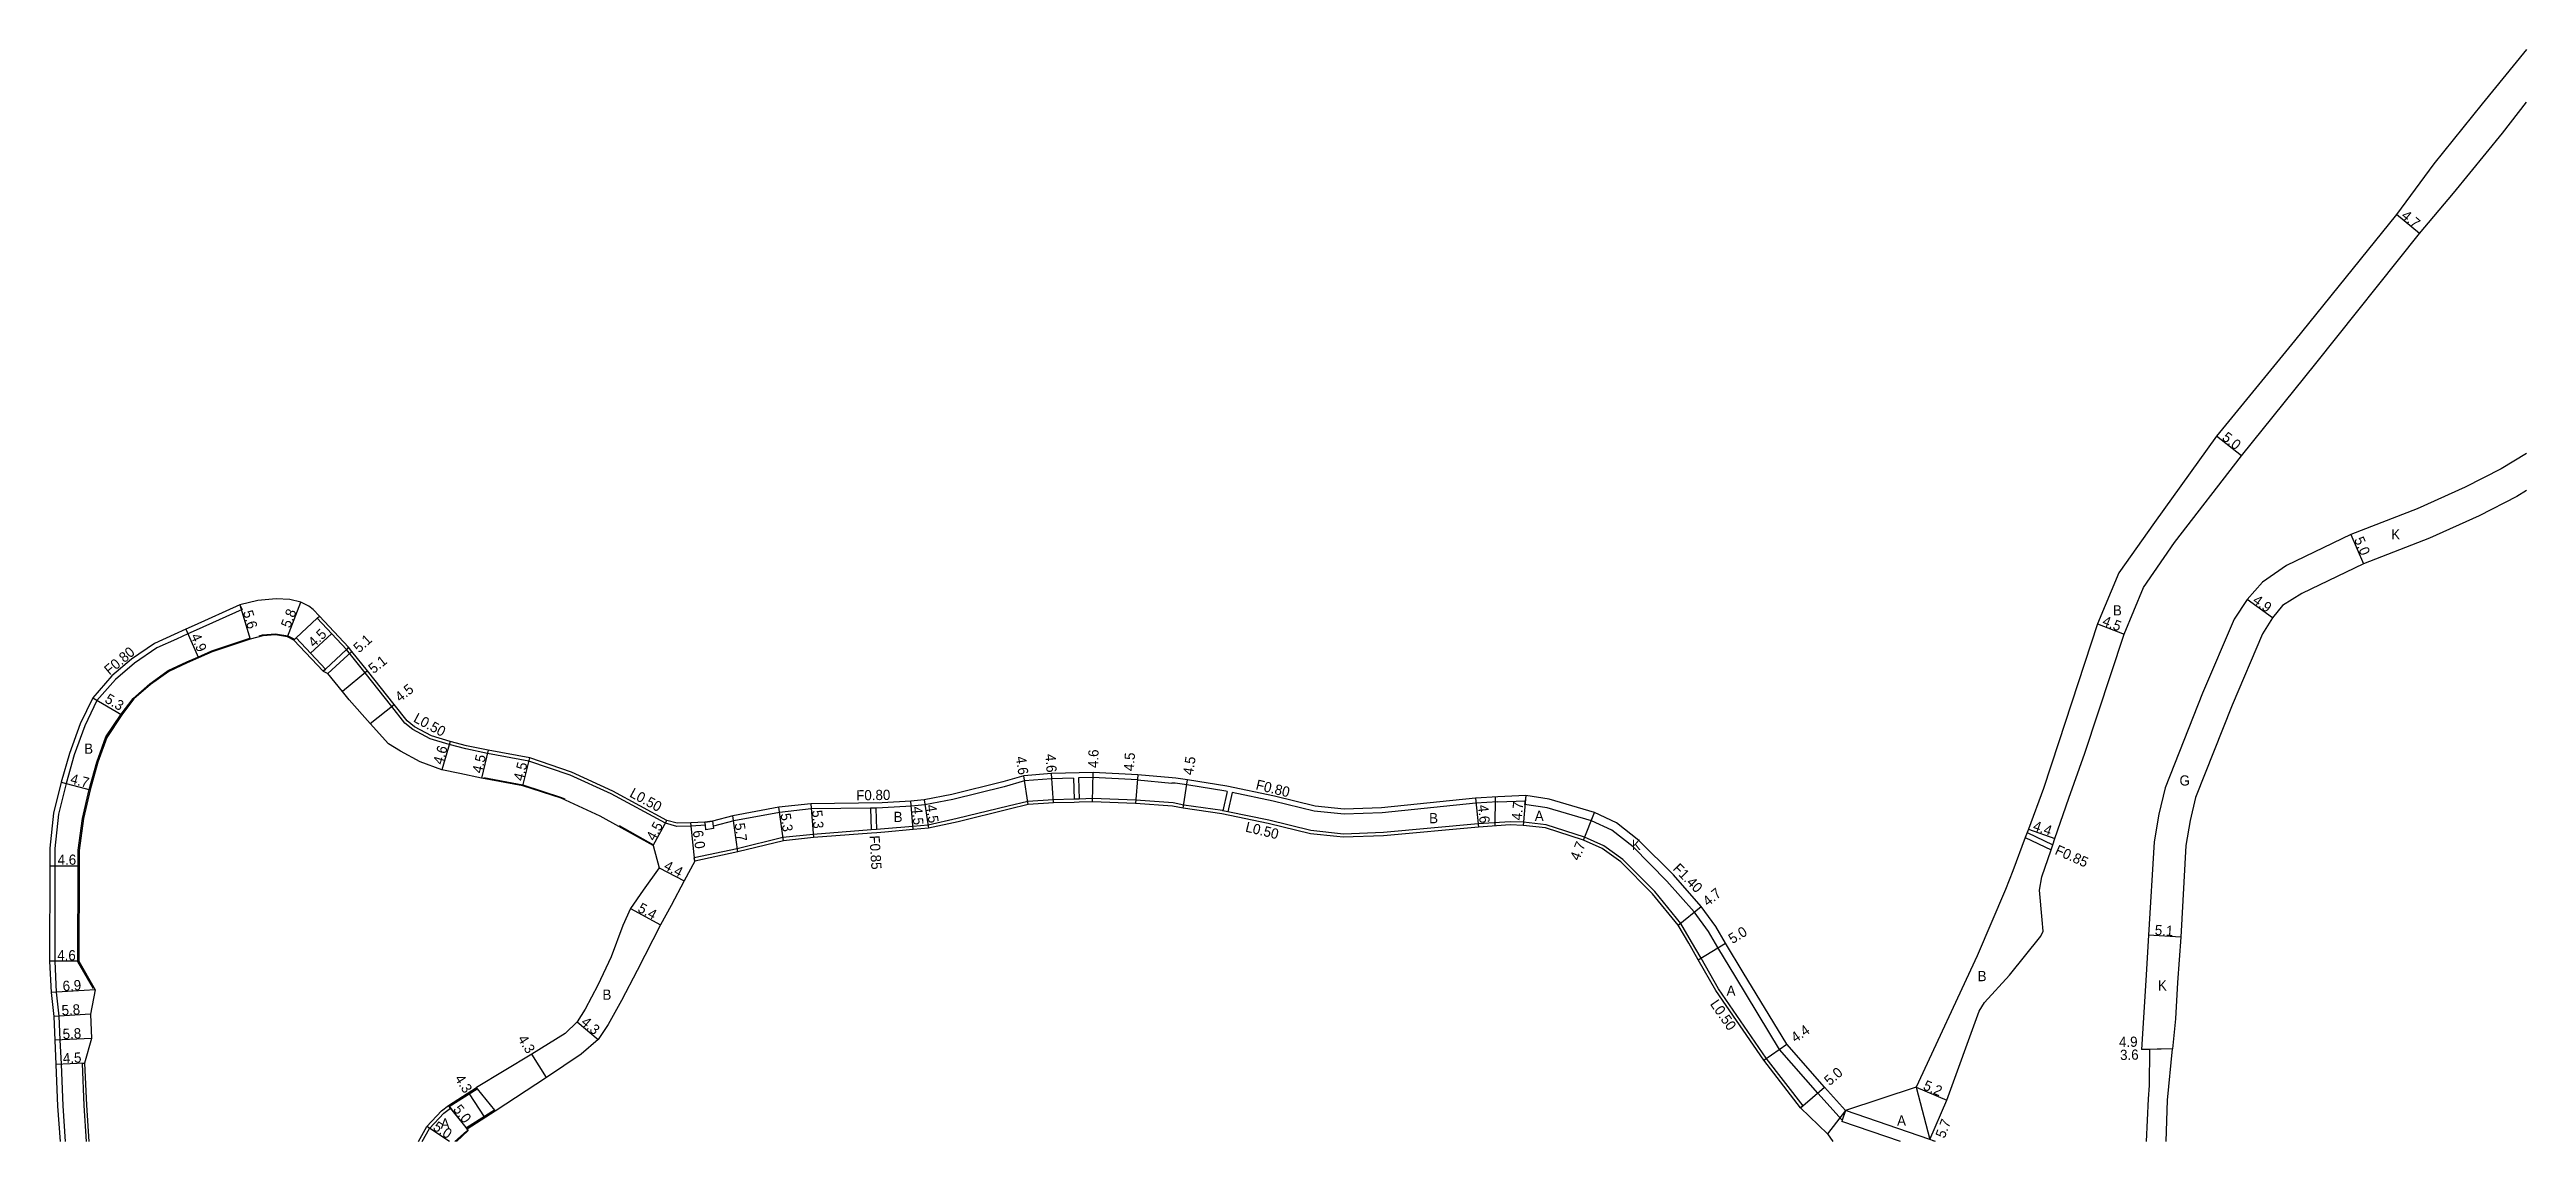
# Model space of a CAD drawing. Header units: metres. Extents: x -20000 to -17600, y -108000 to -105000.
# Drawn here: x -18788.6 to -18400, y -106200 to -106028.8 of the extents above; entities that cross this region are included whole.
import ezdxf

# ---------------------------------------------------------------- set-up
doc = ezdxf.new("R2010")
doc.units = ezdxf.units.M
doc.header["$LTSCALE"] = 2.5
for name, color, linetype in [('側溝・桝', 7, 'Continuous'), ('幅員', 7, 'Continuous'), ('歩道・分離帯・安全施設', 7, 'Continuous'), ('舗装', 7, 'Continuous'), ('道路', 7, 'Continuous')]:
    doc.layers.add(name, color=color, linetype=linetype)
doc.styles.get("Standard").update_dxf_attribs({"font": ''})
doc.styles.get('Standard').set_extended_font_data('@MS PGothic')

msp = doc.modelspace()

# ---------------------------------------------------------------- texts
at = {"layer": '側溝・桝'}
for s, rotation, p in [('F0.80', 39.7198, (-18779.18, -106126.94)), ('L0.50', 331.8794, (-18731.62, -106134.11)), ('L0.50', 331.5287, (-18697.71, -106145.87)), ('F0.80', 0.8737, (-18662.02, -106146.52)), ('F0.80', 346.2714, (-18599.45, -106144.77)), ('F0.85', 273.431, (-18659.96, -106152.06)), ('L0.50', 346.2694, (-18601.08, -106151.38)), ('F0.85', 336.0313, (-18474.1, -106154.89)), ('F1.40', 314.7885, (-18534.01, -106157.34)), ('L0.50', 304.6404, (-18528.15, -106178.45))]:
    msp.add_text(s, height=1.6, rotation=rotation, dxfattribs=at).set_placement(p)
at = {"layer": '幅員'}
for s, rotation, p in [('4.7', 319.9572, (-18419.75, -106055.02)), ('5.0', 321.7517, (-18447.89, -106089.85)), ('5.0', 293.3834, (-18427.08, -106105.59)), ('4.9', 324.2894, (-18443.08, -106115.44)), ('5.6', 286.4896, (-18758.28, -106116.97)), ('5.8', 68.7563, (-18750.86, -106119.59)), ('4.5', 339.0003, (-18466.66, -106118.99)), ('4.9', 293.8896, (-18766.48, -106120.74)), ('4.5', 43.1297, (-18747.11, -106122.61)), ('5.1', 42.3511, (-18740.01, -106123.47)), ('5.1', 38.2558, (-18737.77, -106126.72)), ('5.3', 329.5954, (-18780.05, -106131.05)), ('4.5', 38.2558, (-18733.59, -106131.17)), ('4.6', 73.8438, (-18726.92, -106141)), ('4.5', 76.7975, (-18720.75, -106142.37)), ('4.5', 76.0078, (-18714.29, -106143.57)), ('4.6', 278.7007, (-18637.01, -106139.72)), ('4.6', 273.8919, (-18632.36, -106139.28)), ('4.6', 88.8661, (-18624.06, -106141.45)), ('4.5', 85.7384, (-18618.49, -106141.97)), ('4.5', 81.2517, (-18609.21, -106142.63)), ('4.7', 345.1701, (-18785.44, -106143.82)), ('5.3', 277.7419, (-18673.92, -106148.63)), ('5.3', 274.8, (-18668.97, -106148.1)), ('4.5', 273.992, (-18653.27, -106147.52)), ('4.5', 278.7401, (-18651.09, -106147.29)), ('4.6', 275.9461, (-18564.5, -106147.28)), ('4.7', 85.0015, (-18557.63, -106149.7)), ('4.5', 61.3635, (-18693.67, -106152.99)), ('6.0', 278.0029, (-18687.68, -106151.31)), ('5.7', 278.0029, (-18681.12, -106150.16)), ('4.7', 68.1865, (-18548.63, -106156.08)), ('4.4', 341.2164, (-18477.54, -106151.15)), ('4.6', 0.2108, (-18787.31, -106156.62)), ('4.4', 332.4388, (-18692.34, -106157.26)), ('4.7', 39.0616, (-18528.42, -106163.2)), ('5.4', 331.3815, (-18696.44, -106163.89)), ('5.0', 31.6381, (-18524.57, -106169.07)), ('5.1', 356.1183, (-18458.35, -106167.61)), ('4.6', 359.9341, (-18787.38, -106171.6)), ('6.9', 3.569, (-18786.48, -106176.43)), ('5.8', 3.7765, (-18786.64, -106180.24)), ('4.3', 319.4553, (-18705.33, -106181.5)), ('5.8', 2.6719, (-18786.49, -106183.95)), ('4.3', 302.0128, (-18715.2, -106183.92)), ('4.4', 34.652, (-18514.68, -106184.56)), ('4.9', 1.1055, (-18463.91, -106185.2)), ('4.5', 2.353, (-18786.46, -106187.74)), ('5.0', 40.6746, (-18509.32, -106191.34)), ('3.6', 1.1055, (-18463.74, -106187.23)), ('4.3', 302.4929, (-18725.08, -106190.14)), ('5.2', 336.9434, (-18494.77, -106191.8)), ('5.0', 308.3511, (-18725.35, -106195)), ('5.0', 326.6008, (-18728.57, -106198.07)), ('5.7', 68.947, (-18491.28, -106199.61))]:
    msp.add_text(s, height=1.6, rotation=rotation, dxfattribs=at).set_placement(p)
at = {"layer": '舗装'}
for s, p in [('K', (-18421.22, -106105.59)), ('B', (-18464.88, -106117.5)), ('B', (-18783.15, -106139.2)), ('G', (-18454.43, -106144.19)), ('B', (-18656.16, -106149.9)), ('B', (-18572.15, -106150.1)), ('A', (-18555.58, -106149.73)), ('K', (-18540.36, -106154.28)), ('B', (-18701.84, -106177.78)), ('A', (-18525.49, -106177.15)), ('B', (-18486.1, -106174.87)), ('K', (-18457.83, -106176.33)), ('A', (-18727.22, -106197.99)), ('A', (-18498.74, -106197.52))]:
    msp.add_text(s, height=1.6, dxfattribs=at).set_placement(p)

# ---------------------------------------------------------------- linework, layer by layer
at = {"layer": '側溝・桝'}
for points in [[(-18758.39, -106116.57), (-18765.58, -106119.81)], [(-18758.72, -106115.85), (-18758.39, -106116.57)], [(-18765.58, -106119.81), (-18766.88, -106120.41), (-18768.69, -106121.25), (-18771.74, -106122.6), (-18775.24, -106125.02), (-18778.25, -106127.53), (-18781.14, -106130.86), (-18783.03, -106134.8), (-18784.7, -106139.39), (-18785.99, -106143.87), (-18787.17, -106148.68), (-18787.76, -106154.04), (-18787.76, -106156.8), (-18787.78, -106171.71), (-18787.52, -106176.58), (-18787.14, -106180.37), (-18786.98, -106184.07), (-18786.78, -106187.89), (-18786.51, -106194.43), (-18786.14, -106200)], [(-18685.7, -106150.42), (-18687.93, -106150.56), (-18690.19, -106150.6), (-18691.97, -106150.1), (-18700.45, -106145.51), (-18706.91, -106142.54), (-18713.39, -106140.34), (-18719.87, -106139.14), (-18723.29, -106138.43), (-18725.87, -106137.76), (-18728.86, -106136.87), (-18731.61, -106135.41), (-18732.85, -106134.41), (-18734.91, -106131.78), (-18739.08, -106126.52), (-18742.02, -106122.85)], [(-18627.94, -106143.02), (-18631.38, -106143.12), (-18635.61, -106143.43), (-18638.84, -106144.39), (-18646.87, -106146.36), (-18651.25, -106147.23), (-18653.38, -106147.41), (-18657.93, -106147.69), (-18658.95, -106147.71), (-18659.8, -106147.72), (-18669.11, -106147.86), (-18674.05, -106148.39), (-18681.22, -106149.72), (-18684.43, -106150.54), (-18684.47, -106150.55)], [(-18627.94, -106143.02), (-18627.85, -106146.32)], [(-18617.91, -106143.29), (-18624.89, -106142.94), (-18627.14, -106143)], [(-18627.14, -106143), (-18627.05, -106146.3)], [(-18617.91, -106143.29), (-18612.52, -106143.79)], [(-18603.84, -106145.1), (-18604.03, -106145.06), (-18610.18, -106144.09), (-18611.99, -106143.83), (-18612.52, -106143.79)], [(-18603.84, -106145.1), (-18604.51, -106148.13)], [(-18603.06, -106145.26), (-18603.73, -106148.29)], [(-18561.35, -106146.74), (-18564.82, -106146.94), (-18579.54, -106148.47), (-18585.5, -106148.68), (-18590.17, -106148.19), (-18596.61, -106146.62), (-18603.06, -106145.26)], [(-18556.98, -106145.77), (-18557.1, -106146.57), (-18557.18, -106147.15)], [(-18513.49, -106194.44), (-18519.26, -106186.94), (-18526.76, -106176.09), (-18529.49, -106171.26), (-18530.97, -106168.68), (-18532.69, -106165.8), (-18536.73, -106160.82), (-18541.76, -106155.76), (-18544.77, -106153.62), (-18547.77, -106152.29), (-18553.81, -106150.35), (-18557.35, -106149.95), (-18559.46, -106149.86), (-18564.44, -106150.21), (-18579.33, -106151.57), (-18585.61, -106151.79), (-18590.7, -106151.25), (-18597.3, -106149.64), (-18603.73, -106148.29), (-18604.51, -106148.13), (-18604.59, -106148.11), (-18610.66, -106147.25), (-18612.33, -106146.92), (-18618.18, -106146.48), (-18624.96, -106146.24), (-18627.05, -106146.3), (-18627.85, -106146.32), (-18631.12, -106146.41), (-18635.13, -106146.69), (-18638.18, -106147.42), (-18646.17, -106149.37), (-18650.76, -106150.38), (-18653.17, -106150.6), (-18657.58, -106150.99), (-18658.83, -106151.09), (-18658.85, -106151.09), (-18659.68, -106151.15), (-18659.7, -106151.15), (-18668.76, -106151.84), (-18673.53, -106152.36), (-18680.71, -106154.09), (-18687.45, -106155.54)], [(-18659.8, -106147.72), (-18659.68, -106151.15)], [(-18658.95, -106147.71), (-18658.83, -106151.09)], [(-18561.35, -106146.74), (-18557.1, -106146.57)], [(-18507.36, -106196.68), (-18511.15, -106192.41), (-18517.17, -106185.57), (-18524.05, -106174.26), (-18526.87, -106169.6), (-18528.33, -106167.07), (-18530.55, -106164.01), (-18534.85, -106159.17), (-18540.16, -106153.82), (-18543.49, -106151.21), (-18546.7, -106149.71), (-18553.61, -106147.67), (-18557.18, -106147.15)], [(-18478.63, -106152.36), (-18474.59, -106154.29)], [(-18478.33, -106151.56), (-18474.31, -106153.48)], [(-18687.35, -106156.03), (-18687.45, -106155.54)], [(-18783.49, -106187.76), (-18783.09, -106187.74)], [(-18783.49, -106187.76), (-18783.21, -106194.35), (-18782.83, -106200)], [(-18730.11, -106200), (-18728.97, -106197.96), (-18726.73, -106195.59), (-18725.69, -106194.76)], [(-18725.69, -106194.76), (-18725.88, -106194.53)], [(-18513.49, -106194.44), (-18513.89, -106194.74)], [(-18506.84, -106195.16), (-18507.36, -106196.68), (-18507.42, -106196.86)], [(-18493.6, -106199.67), (-18506.84, -106195.16)], [(-18498.21, -106200), (-18507.42, -106196.86)]]:
    msp.add_lwpolyline(points, dxfattribs=at)
msp.add_lwpolyline([(-18685.61, -106151.11), (-18685.7, -106150.42), (-18685.77, -106149.92), (-18684.59, -106149.75), (-18684.47, -106150.55), (-18684.42, -106150.94)], close=True, dxfattribs=at)
at = {"layer": '幅員'}
for points in [[(-18416.79, -106057.63), (-18420.39, -106054.61)], [(-18444.73, -106092.46), (-18448.65, -106089.37)], [(-18427.53, -106104.8), (-18425.55, -106109.39)], [(-18758.72, -106115.85), (-18757.13, -106121.21)], [(-18751.24, -106120.84), (-18749.14, -106115.43)], [(-18439.85, -106117.89), (-18443.83, -106115.03)], [(-18767.22, -106119.68), (-18765.23, -106124.16)], [(-18747.63, -106123.45), (-18744.35, -106120.37)], [(-18467.31, -106118.85), (-18463.1, -106120.46)], [(-18741.16, -106123.18), (-18744.93, -106126.62)], [(-18738.68, -106126.21), (-18742.64, -106129.44)], [(-18781.81, -106130.41), (-18777.24, -106133.1)], [(-18738.29, -106134.45), (-18734.52, -106131.47)], [(-18725.74, -106137.28), (-18727.02, -106141.7)], [(-18719.78, -106138.65), (-18720.8, -106143.03)], [(-18714.35, -106144.22), (-18713.26, -106139.85)], [(-18786.77, -106143.66), (-18782.22, -106144.87)], [(-18635.05, -106147.18), (-18635.75, -106142.64)], [(-18631.1, -106146.91), (-18631.41, -106142.32)], [(-18624.96, -106146.74), (-18624.87, -106142.14)], [(-18617.87, -106142.49), (-18618.21, -106146.98)], [(-18610.75, -106147.75), (-18610.06, -106143.3)], [(-18556.98, -106145.77), (-18557.39, -106150.45)], [(-18693.9, -106153.61), (-18691.74, -106149.66)], [(-18680.6, -106154.58), (-18681.39, -106148.94)], [(-18673.45, -106152.85), (-18674.16, -106147.6)], [(-18669.15, -106147.06), (-18668.71, -106152.34)], [(-18653.12, -106151.1), (-18653.44, -106146.61)], [(-18651.37, -106146.43), (-18650.68, -106150.88)], [(-18564.88, -106146.14), (-18564.4, -106150.71)], [(-18547.95, -106152.76), (-18546.2, -106148.4)], [(-18687.35, -106156.03), (-18687.99, -106150.06)], [(-18478.14, -106151.05), (-18473.97, -106152.47)], [(-18788.56, -106156.8), (-18783.96, -106156.79)], [(-18692.92, -106157.07), (-18689.02, -106159.11)], [(-18697.46, -106163.45), (-18692.71, -106166.04)], [(-18533.1, -106166.09), (-18529.45, -106163.13)], [(-18529.92, -106171.51), (-18525.67, -106168.89)], [(-18454.22, -106167.99), (-18459.31, -106167.65)], [(-18783.99, -106171.74), (-18788.59, -106171.73)], [(-18781.43, -106176.21), (-18788.32, -106176.64)], [(-18782.15, -106180.04), (-18787.93, -106180.43)], [(-18781.99, -106183.84), (-18787.78, -106184.11)], [(-18705.81, -106181.22), (-18702.54, -106184.01)], [(-18519.66, -106187.24), (-18516.04, -106184.74)], [(-18783.09, -106187.74), (-18787.58, -106187.92)], [(-18710.63, -106189.95), (-18712.9, -106186.3)], [(-18455.51, -106185.5), (-18460.41, -106185.59)], [(-18455.51, -106185.5), (-18459.11, -106185.57)], [(-18513.89, -106194.74), (-18510.1, -106191.49)], [(-18495.73, -106191.5), (-18490.95, -106193.53)], [(-18725.99, -106194.36), (-18722.89, -106198.28)], [(-18722.73, -106192.52), (-18720.42, -106196.15)], [(-18506.84, -106195.16), (-18509.65, -106198.8)], [(-18725.84, -106200), (-18729.38, -106197.66)], [(-18493.03, -106199.88), (-18493.08, -106200)]]:
    msp.add_lwpolyline(points, dxfattribs=at)
at = {"layer": '歩道・分離帯・安全施設'}
for points in [[(-18781.7, -106176.04), (-18784.13, -106171.78), (-18784.11, -106156.78), (-18784.11, -106154.34), (-18783.4, -106149.35), (-18782.37, -106144.83), (-18781.15, -106140.5), (-18779.73, -106136.56), (-18777.36, -106133.01), (-18775.46, -106130.51), (-18772.85, -106128.21), (-18769.96, -106126.15), (-18767.03, -106124.8), (-18765.3, -106124.03), (-18763.12, -106123.06), (-18757.17, -106121.07), (-18757.04, -106121.04)], [(-18755.69, -106120.7), (-18755.17, -106120.57), (-18753.12, -106120.42), (-18751.19, -106120.69), (-18750.18, -106121.25)], [(-18720.45, -106142.94), (-18714.31, -106144.07), (-18708.29, -106146.04), (-18707.76, -106146.28)], [(-18699.24, -106150.47), (-18693.82, -106153.48)], [(-18724.98, -106200), (-18723.14, -106198.31)]]:
    msp.add_lwpolyline(points, dxfattribs=at)
at = {"layer": '舗装'}
for points in [[(-18439.85, -106117.89), (-18443.83, -106115.03)], [(-18561.79, -106145.97), (-18561.83, -106150.53)], [(-18454.22, -106167.99), (-18459.31, -106167.65)], [(-18495.73, -106191.5), (-18493.6, -106199.67)]]:
    msp.add_lwpolyline(points, dxfattribs=at)
at = {"layer": '道路'}
for points in [[(-18400, -106028.76), (-18406.94, -106037.26), (-18414.55, -106046.68), (-18420.39, -106054.61), (-18436.38, -106074.43), (-18448.65, -106089.37), (-18458.34, -106102.95), (-18463.94, -106110.81), (-18467.31, -106118.85), (-18473.4, -106137.47), (-18475.75, -106144.65), (-18478.14, -106151.05), (-18478.33, -106151.56), (-18478.63, -106152.36), (-18480.57, -106157.57), (-18481.73, -106160.48), (-18486.19, -106170.9), (-18495.73, -106191.5)], [(-18492.72, -106200), (-18493.03, -106199.88), (-18493.6, -106199.67), (-18490.95, -106193.53), (-18485.85, -106179.57), (-18485.01, -106178.22), (-18481.09, -106173.91), (-18476.21, -106167.79), (-18475.84, -106167), (-18475.97, -106165.27), (-18476.41, -106160.61), (-18476.01, -106158.5), (-18474.59, -106154.29), (-18474.31, -106153.48), (-18473.97, -106152.47), (-18471.81, -106146.16), (-18469.26, -106139.12), (-18463.1, -106120.46), (-18460.08, -106113.15), (-18455.23, -106106.06), (-18444.73, -106092.46), (-18433.05, -106077.98), (-18416.79, -106057.63), (-18411.44, -106051.27), (-18403.76, -106041.9), (-18400, -106037)], [(-18400, -106092.09), (-18403.96, -106094.5), (-18409.61, -106097.39), (-18417.13, -106100.79), (-18427.53, -106104.8), (-18437.67, -106109.69), (-18441.42, -106112.28), (-18443.83, -106115.03), (-18445.84, -106118.07), (-18450.82, -106129.69), (-18456.7, -106144.56), (-18457.68, -106148.67), (-18458.43, -106153.01), (-18459.31, -106167.65), (-18459.72, -106174.78), (-18460.41, -106185.59)], [(-18400, -106097.94), (-18401.52, -106098.87), (-18407.44, -106101.89), (-18415.19, -106105.4), (-18425.55, -106109.4), (-18435.25, -106114.07), (-18438.25, -106115.96), (-18439.85, -106117.89), (-18441.39, -106120.38), (-18446.19, -106131.58), (-18451.92, -106146.07), (-18452.78, -106149.67), (-18453.45, -106153.57), (-18454.22, -106167.99), (-18454.73, -106175.05), (-18455.06, -106180.77), (-18455.51, -106185.5)], [(-18746.24, -106117.62), (-18747.21, -106116.59), (-18747.89, -106116.07), (-18749.14, -106115.43), (-18750.88, -106115.02), (-18753.03, -106114.91), (-18755.91, -106115.18), (-18758.72, -106115.85), (-18765.91, -106119.08)], [(-18741.66, -106122.51), (-18742.02, -106122.85), (-18746.6, -106117.96), (-18746.24, -106117.62)], [(-18765.91, -106119.08), (-18767.22, -106119.68), (-18769.02, -106120.52), (-18772.13, -106121.9), (-18775.72, -106124.39), (-18778.81, -106126.96), (-18781.81, -106130.41), (-18783.77, -106134.49), (-18785.47, -106139.14), (-18786.77, -106143.66), (-18787.96, -106148.54), (-18788.56, -106153.99), (-18788.56, -106156.8), (-18788.59, -106171.73), (-18788.32, -106176.64), (-18787.93, -106180.43), (-18787.78, -106184.11), (-18787.58, -106187.92), (-18787.31, -106194.48), (-18786.94, -106200)], [(-18750.25, -106121.38), (-18751.24, -106120.84), (-18753.13, -106120.57), (-18755.14, -106120.72), (-18757.13, -106121.21), (-18763.07, -106123.2), (-18765.23, -106124.16), (-18766.97, -106124.93), (-18769.88, -106126.29), (-18772.76, -106128.33), (-18775.35, -106130.61), (-18777.24, -106133.1), (-18779.6, -106136.63), (-18781.01, -106140.54), (-18782.22, -106144.87), (-18783.25, -106149.38), (-18783.96, -106154.36), (-18783.96, -106156.79), (-18783.99, -106171.74), (-18781.43, -106176.21), (-18782.15, -106180.04), (-18781.99, -106183.84), (-18783.09, -106187.74), (-18782.81, -106194.33), (-18782.43, -106200)], [(-18745.67, -106126.27), (-18745.31, -106125.93), (-18749.89, -106121.04), (-18750.25, -106121.38)], [(-18617.87, -106142.49), (-18624.87, -106142.14), (-18631.41, -106142.32), (-18635.75, -106142.64), (-18639.05, -106143.61), (-18647.04, -106145.57), (-18651.37, -106146.43), (-18653.44, -106146.61), (-18657.96, -106146.89), (-18669.15, -106147.06), (-18674.16, -106147.6), (-18681.39, -106148.94), (-18684.59, -106149.75), (-18685.77, -106149.92), (-18687.99, -106150.06), (-18690.1, -106150.09), (-18691.74, -106149.66), (-18700.22, -106145.06), (-18706.72, -106142.08), (-18713.26, -106139.85), (-18719.78, -106138.65), (-18723.17, -106137.94), (-18725.74, -106137.28), (-18728.67, -106136.41), (-18731.33, -106134.99), (-18732.5, -106134.05), (-18734.52, -106131.47), (-18738.68, -106126.21), (-18741.16, -106123.18), (-18741.66, -106122.51)], [(-18745.67, -106126.27), (-18744.93, -106126.62)], [(-18693.9, -106153.61), (-18702.21, -106148.99), (-18708.34, -106146.18), (-18714.35, -106144.22), (-18720.8, -106143.03), (-18724.2, -106142.32), (-18727.02, -106141.7), (-18730.44, -106140.45), (-18733.5, -106138.82), (-18735.42, -106137.67), (-18738.29, -106134.45), (-18741.56, -106130.76), (-18742.64, -106129.44), (-18744.93, -106126.62)], [(-18556.98, -106145.77), (-18561.39, -106145.95), (-18564.88, -106146.14), (-18579.6, -106147.67), (-18585.47, -106147.88), (-18590.03, -106147.4), (-18596.43, -106145.84), (-18603.89, -106144.27), (-18610.06, -106143.3), (-18611.9, -106143.04), (-18612.46, -106143), (-18617.87, -106142.49)], [(-18506.84, -106195.16), (-18510.1, -106191.49), (-18516.04, -106184.74), (-18522.86, -106173.53), (-18525.67, -106168.89), (-18527.15, -106166.31), (-18529.45, -106163.13), (-18533.83, -106158.21), (-18539.23, -106152.78), (-18542.75, -106150.01), (-18546.2, -106148.4), (-18553.31, -106146.3), (-18556.98, -106145.77)], [(-18586.63, -106152.18), (-18590.78, -106151.74), (-18597.41, -106150.13), (-18604.67, -106148.6), (-18610.75, -106147.75), (-18612.4, -106147.41), (-18618.21, -106146.98), (-18624.96, -106146.74), (-18627.03, -106146.8), (-18627.83, -106146.82), (-18631.1, -106146.91), (-18635.05, -106147.18), (-18638.06, -106147.9), (-18646.05, -106149.86), (-18650.68, -106150.88), (-18653.12, -106151.1), (-18657.54, -106151.49), (-18658.81, -106151.59), (-18659.66, -106151.65), (-18668.71, -106152.34), (-18673.45, -106152.85), (-18680.6, -106154.58), (-18687.35, -106156.03)], [(-18693.9, -106153.61), (-18692.92, -106157.07), (-18695.43, -106160.57), (-18697.46, -106163.45), (-18698.64, -106166.13), (-18700.47, -106171.05), (-18702.55, -106175.5), (-18704.55, -106179.25), (-18705.81, -106181.22), (-18707.71, -106183.07), (-18712.9, -106186.3), (-18721.6, -106191.56)], [(-18509.65, -106198.8), (-18513.89, -106194.74), (-18519.66, -106187.24), (-18527.18, -106176.35), (-18529.92, -106171.51), (-18531.41, -106168.93), (-18533.1, -106166.09), (-18537.11, -106161.16), (-18542.09, -106156.14), (-18545.02, -106154.05), (-18547.95, -106152.76), (-18553.92, -106150.84), (-18557.39, -106150.45), (-18559.45, -106150.36), (-18564.4, -106150.71), (-18579.29, -106152.07), (-18585.64, -106152.29), (-18586.63, -106152.18)], [(-18687.35, -106156.03), (-18689.02, -106159.11), (-18691.06, -106162.99), (-18692.71, -106166.04), (-18696.4, -106173.19), (-18698.88, -106177.9), (-18700.96, -106181.67), (-18702.54, -106184.01), (-18705.18, -106186.31), (-18710.63, -106189.95), (-18718.67, -106195.27)], [(-18459.59, -106200), (-18459.3, -106193.3), (-18459.15, -106191.23), (-18459.11, -106185.57), (-18460.41, -106185.59)], [(-18456.5, -106200), (-18456.31, -106193.51), (-18455.51, -106185.5)], [(-18725.99, -106194.36), (-18725.88, -106194.53), (-18721.5, -106191.73), (-18721.6, -106191.56)], [(-18495.73, -106191.5), (-18506.84, -106195.16)], [(-18730.69, -106200), (-18729.38, -106197.66), (-18727.07, -106195.22), (-18725.99, -106194.36)], [(-18718.67, -106195.27), (-18718.78, -106195.1), (-18723.17, -106197.89), (-18723.06, -106198.06)], [(-18724.76, -106200), (-18722.89, -106198.28), (-18723.06, -106198.06)], [(-18509.65, -106198.8), (-18508.84, -106200)]]:
    msp.add_lwpolyline(points, dxfattribs=at)
for points in [[(-18746.6, -106117.96), (-18742.02, -106122.85), (-18745.31, -106125.93), (-18749.89, -106121.04)], [(-18742.02, -106122.85), (-18746.6, -106117.96), (-18746.24, -106117.62), (-18741.66, -106122.51)], [(-18745.31, -106125.93), (-18745.67, -106126.27), (-18750.25, -106121.38), (-18749.89, -106121.04)], [(-18725.88, -106194.53), (-18725.99, -106194.36), (-18721.6, -106191.56), (-18721.5, -106191.73)], [(-18723.17, -106197.89), (-18725.69, -106194.76), (-18725.88, -106194.53), (-18721.5, -106191.73), (-18718.78, -106195.1)], [(-18723.17, -106197.89), (-18718.78, -106195.1), (-18718.67, -106195.27), (-18723.06, -106198.06)]]:
    msp.add_lwpolyline(points, close=True, dxfattribs=at)

msp.set_redraw_order([(e.dxf.handle, doc.entitydb.next_handle()) for e in msp.query("TEXT MTEXT ATTDEF DIMENSION ARC_DIMENSION")])  # texts and dimensions are drawn at this point

doc.saveas('drawing.dxf')
